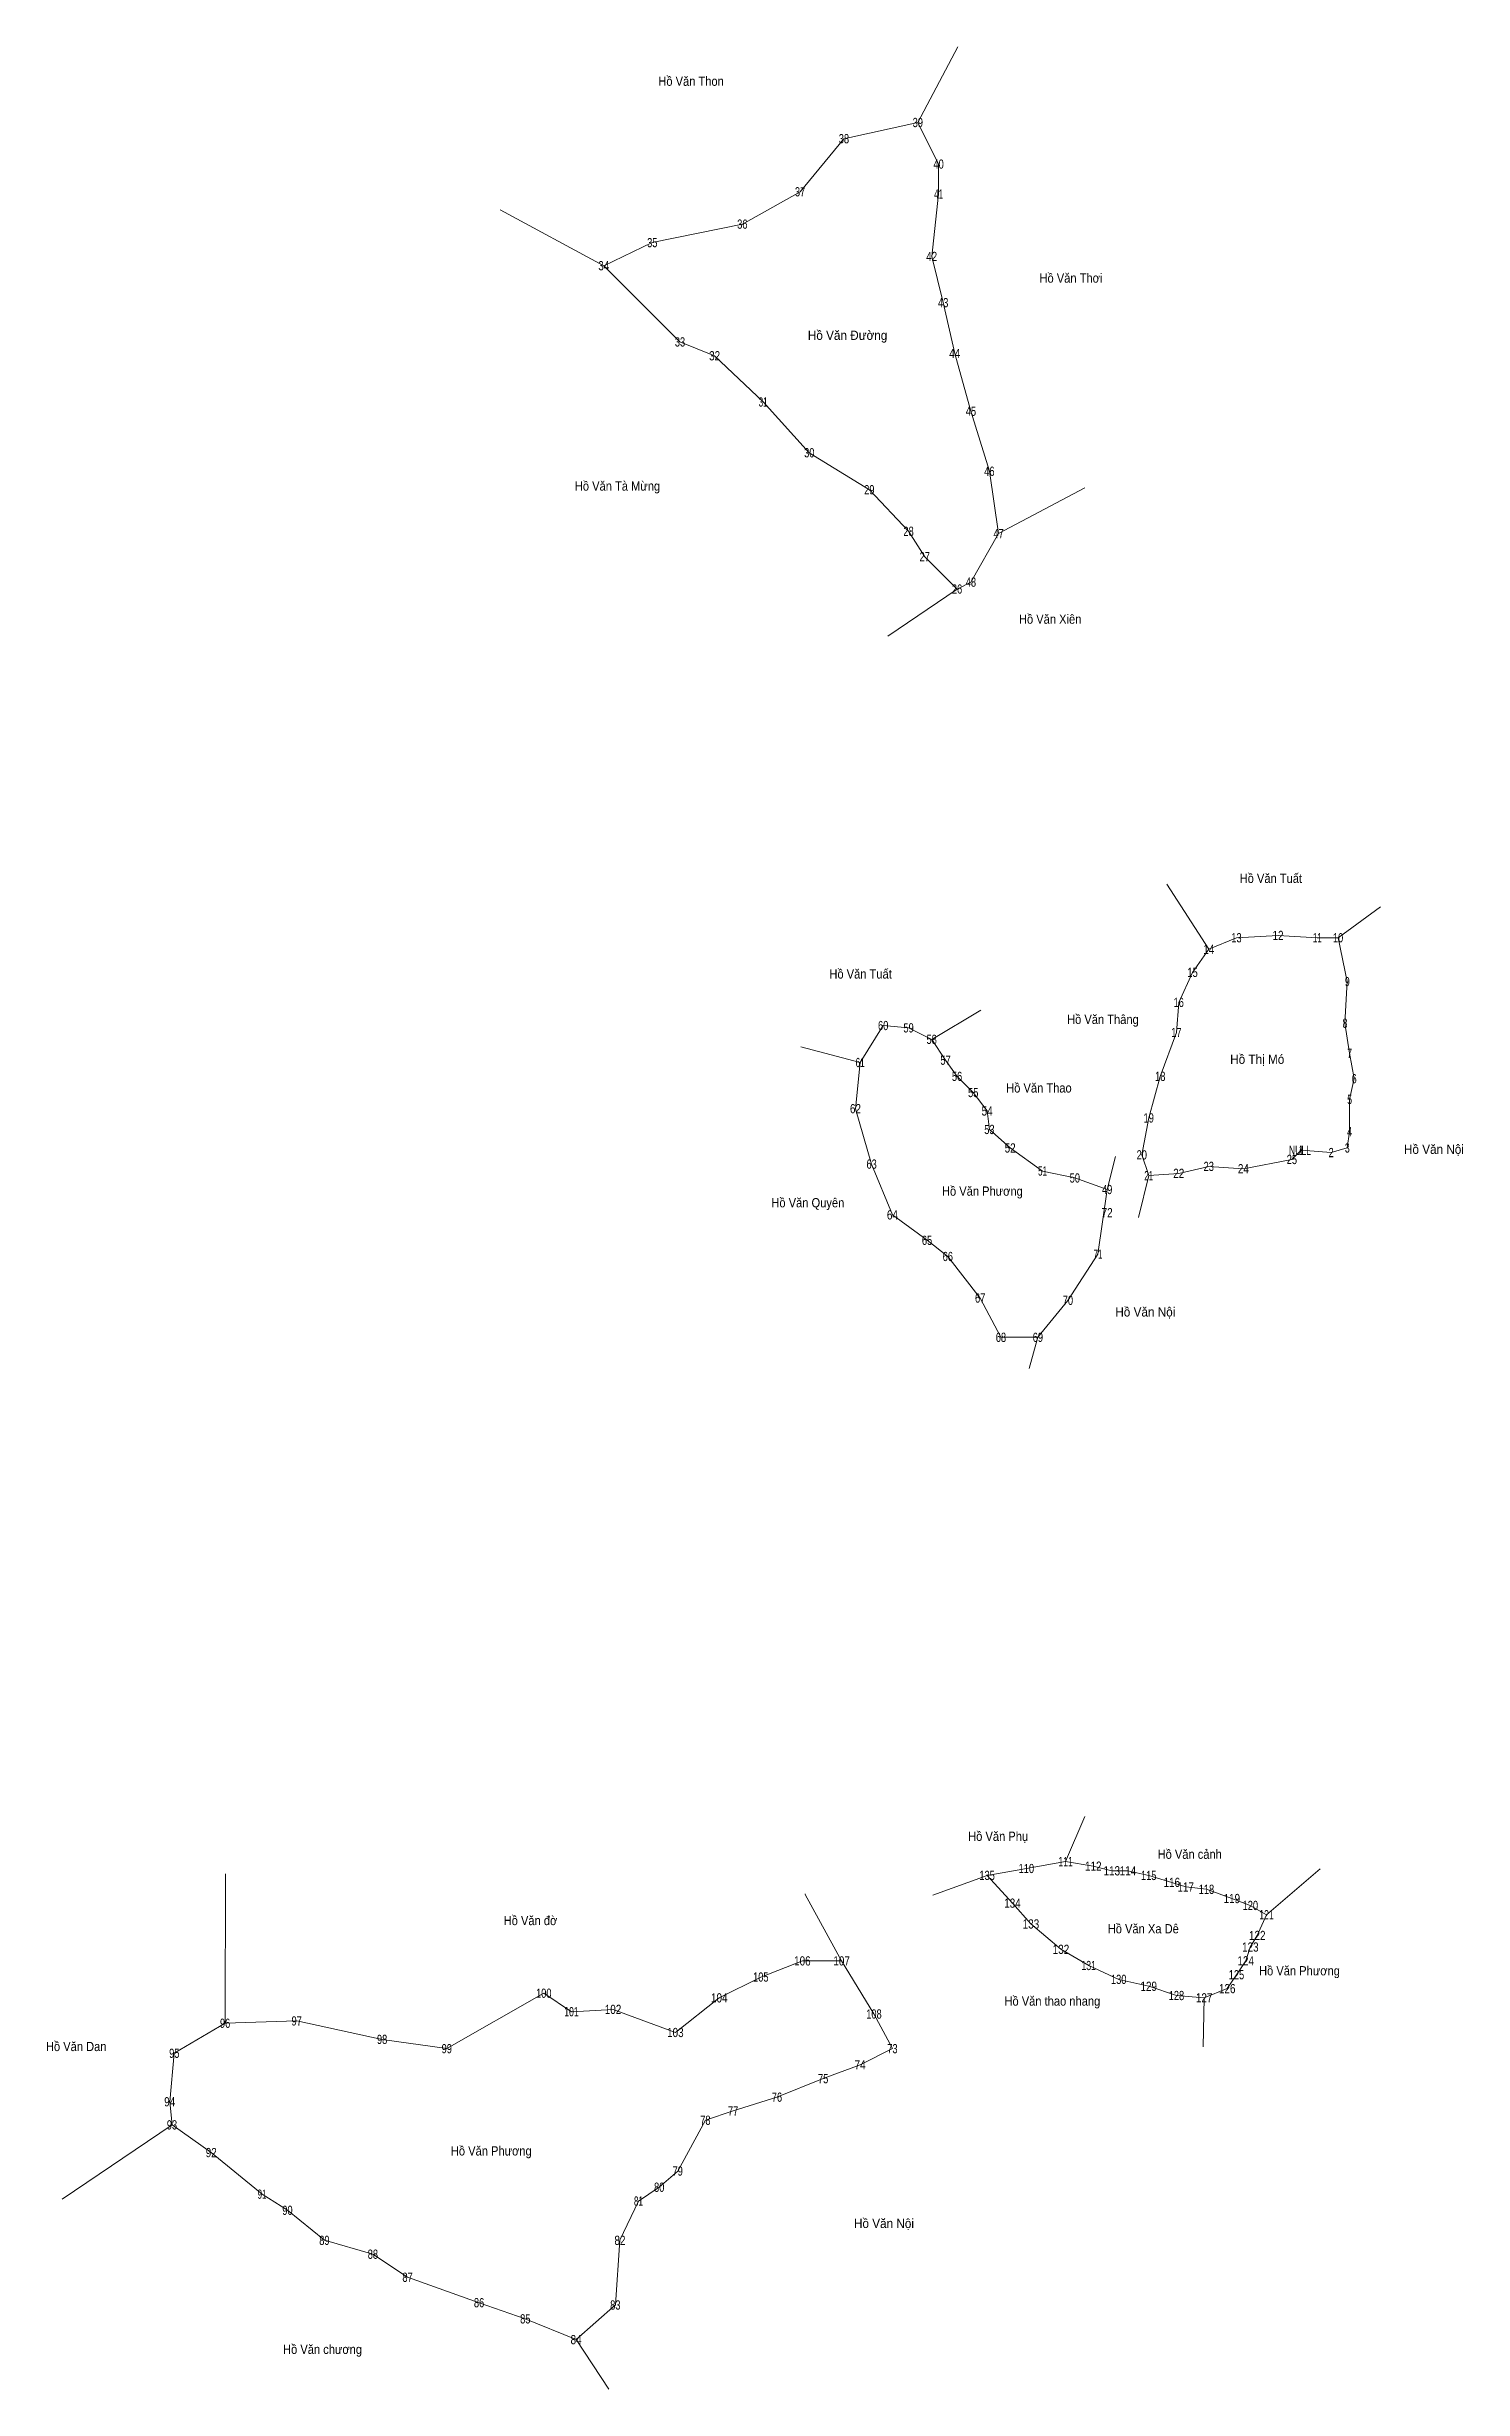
# Model space of a CAD drawing. Header units: metres. Extents: x 532224 to 533654, y 1854500 to 1855514.
# Drawn here: x 533041 to 533654, y 1854500 to 1855514 of the extents above; entities that cross this region are included whole.
import ezdxf
from ezdxf.enums import TextEntityAlignment as Align

# ---------------------------------------------------------------- set-up
doc = ezdxf.new("R2010")
doc.units = ezdxf.units.M
doc.header["$LTSCALE"] = 1.6
doc.layers.add('10', color=7, linetype='Continuous', lineweight=13)
doc.layers.add('12', color=7, linetype='Continuous')

msp = doc.modelspace()

# ---------------------------------------------------------------- texts
at = {"layer": '10'}
for s, width, p in [('Hồ Văn Thon', 0.9, (533319.79, 1855496.89)), ('Hồ Văn Thơi', 0.9, (533484.31, 1855411.66)), ('Hồ Văn Đường', 0.95, (533387.575, 1855386.87)), ('Hồ Văn Tà Mừng', 0.9, (533287.93, 1855321.6)), ('Hồ Văn Xiên', 0.9, (533475.305, 1855263.97)), ('Hồ Văn Tuất', 0.9, (533570.89, 1855151.73)), ('Hồ Văn Tuất', 0.9, (533393.22, 1855110.33)), ('Hồ Văn Thâng', 0.9, (533498.165, 1855090.66)), ('Hồ Thị Mó', 0.95, (533565, 1855073.41)), ('Hồ Văn Thao', 0.9, (533470.455, 1855060.98)), ('Hồ Văn Nội', 0.95, (533641.525, 1855034.43)), ('Hồ Văn Quyên', 0.9, (533370.36, 1855011.28)), ('Hồ Văn Phương', 0.9, (533445.955, 1855016.3)), ('Hồ Văn Nội', 0.95, (533516.535, 1854964)), ('Hồ Văn Phụ', 0.9, (533452.785, 1854736.95)), ('Hồ Văn cảnh', 0.9, (533535.755, 1854729.19)), ('Hồ Văn đờ', 0.9, (533250.25, 1854700.47)), ('Hồ Văn Xa Dê', 0.9, (533515.645, 1854696.92)), ('Hồ Văn Phương', 0.9, (533583.285, 1854678.72)), ('Hồ Văn thao nhang', 0.9, (533476.265, 1854665.61)), ('Hồ Văn Dan', 0.9, (533053.51, 1854645.94)), ('Hồ Văn Phương', 0.9, (533233.275, 1854600.73)), ('Hồ Văn Nội', 0.95, (533403.345, 1854569.33)), ('Hồ Văn chương', 0.9, (533160.195, 1854514.8))]:
    msp.add_text(s, height=4, dxfattribs=dict(at, width=width)).set_placement(p, align=Align.CENTER)
at = {"layer": '12'}
for s, width, p in [('39', 0.75, (533417.995, 1855479)), ('38', 0.75, (533386, 1855472)), ('40', 0.75, (533427, 1855461)), ('37', 0.75, (533366.995, 1855449)), ('41', 0.65, (533427.005, 1855448)), ('36', 0.75, (533341.995, 1855435)), ('35', 0.75, (533303, 1855427)), ('34', 0.8, (533281.995, 1855417)), ('42', 0.8, (533423.995, 1855421)), ('43', 0.75, (533428.995, 1855401)), ('33', 0.75, (533314.995, 1855384)), ('32', 0.8, (533329.995, 1855378)), ('44', 0.8, (533433.995, 1855379)), ('31', 0.65, (533351.005, 1855358)), ('45', 0.75, (533441, 1855354)), ('30', 0.75, (533371, 1855336)), ('46', 0.75, (533448.995, 1855328)), ('29', 0.75, (533396.995, 1855320)), ('28', 0.75, (533414, 1855302)), ('47', 0.75, (533452.995, 1855301)), ('27', 0.75, (533420.995, 1855291)), ('26', 0.75, (533434.995, 1855277)), ('48', 0.75, (533441, 1855280)), ('14', 0.8, (533543.995, 1855121)), ('13', 0.75, (533555.995, 1855126)), ('12', 0.8, (533573.995, 1855127)), ('11', 0.65, (533591.005, 1855126)), ('10', 0.75, (533600, 1855126)), ('15', 0.75, (533537, 1855111)), ('9', 0.7, (533604.005, 1855107)), ('16', 0.75, (533530.995, 1855098)), ('60', 0.75, (533403, 1855088)), ('59', 0.75, (533413.995, 1855087)), ('58', 0.75, (533424, 1855082)), ('17', 0.75, (533529.995, 1855085)), ('8', 0.7, (533603, 1855089)), ('61', 0.65, (533393.005, 1855072)), ('57', 0.75, (533429.995, 1855073)), ('7', 0.7, (533605.005, 1855076)), ('56', 0.75, (533434.995, 1855066)), ('18', 0.75, (533523, 1855066)), ('6', 0.7, (533607.005, 1855065)), ('62', 0.8, (533390.995, 1855052)), ('55', 0.75, (533442, 1855059)), ('54', 0.8, (533447.995, 1855051)), ('5', 0.7, (533605, 1855056)), ('53', 0.75, (533448.995, 1855043)), ('19', 0.75, (533517.995, 1855048)), ('4', 0.75, (533605.005, 1855042)), ('52', 0.8, (533457.995, 1855035)), ('20', 0.75, (533515, 1855032)), ('25', 0.75, (533580, 1855030)), ('NULL ', 0.7, (533584.005, 1855034)), ('1', 0.55, (533583.995, 1855034)), ('2', 0.75, (533597.005, 1855033)), ('3', 0.7, (533604.005, 1855035)), ('63', 0.75, (533397.995, 1855028)), ('51', 0.65, (533472.005, 1855025)), ('50', 0.75, (533486, 1855022)), ('21', 0.65, (533518.005, 1855023)), ('22', 0.8, (533530.995, 1855024)), ('23', 0.75, (533543.995, 1855027)), ('24', 0.8, (533558.995, 1855026)), ('49', 0.75, (533499.995, 1855017)), ('64', 0.8, (533406.995, 1855006)), ('72', 0.8, (533499.995, 1855007)), ('65', 0.75, (533422, 1854995)), ('71', 0.65, (533496.005, 1854989)), ('66', 0.75, (533430.995, 1854988)), ('67', 0.75, (533444.995, 1854970)), ('70', 0.75, (533483, 1854969)), ('68', 0.75, (533454, 1854953)), ('69', 0.75, (533469.995, 1854953)), ('111', 0.7, (533482, 1854726)), ('135', 0.75, (533448.005, 1854720)), ('110', 0.75, (533465.005, 1854723)), ('112', 0.8, (533494, 1854724)), ('113', 0.8, (533502, 1854722)), ('114', 0.8, (533509, 1854722)), ('115', 0.75, (533518.005, 1854720)), ('116', 0.8, (533528, 1854717)), ('117', 0.8, (533534, 1854715)), ('134', 0.8, (533459, 1854708)), ('118', 0.75, (533543.005, 1854714)), ('119', 0.8, (533554, 1854710)), ('120', 0.75, (533562.005, 1854707)), ('133', 0.8, (533467, 1854699)), ('122', 0.8, (533565, 1854694)), ('121', 0.7, (533569, 1854703)), ('132', 0.8, (533480, 1854688)), ('123', 0.8, (533562, 1854689)), ('105', 0.75, (533350.005, 1854676)), ('106', 0.8, (533368, 1854683)), ('107', 0.8, (533385, 1854683)), ('131', 0.7, (533492, 1854681)), ('130', 0.75, (533505.005, 1854675)), ('125', 0.75, (533556.005, 1854677)), ('124', 0.8, (533560, 1854683)), ('100', 0.75, (533256.005, 1854669)), ('104', 0.8, (533332, 1854667)), ('129', 0.8, (533518, 1854672)), ('128', 0.75, (533530.005, 1854668)), ('127', 0.8, (533542, 1854667)), ('126', 0.8, (533552, 1854671)), ('96', 0.75, (533117.995, 1854656)), ('97', 0.75, (533148.995, 1854657)), ('101', 0.7, (533268, 1854661)), ('102', 0.8, (533286, 1854662)), ('108', 0.75, (533399.005, 1854660)), ('98', 0.75, (533186, 1854649)), ('99', 0.75, (533213.995, 1854645)), ('103', 0.8, (533313, 1854652)), ('73', 0.75, (533406.995, 1854645)), ('95', 0.75, (533096, 1854643)), ('74', 0.8, (533392.995, 1854638)), ('76', 0.75, (533356.995, 1854624)), ('75', 0.75, (533377, 1854632)), ('94', 0.8, (533093.995, 1854622)), ('78', 0.75, (533326, 1854614)), ('77', 0.75, (533337.995, 1854618)), ('93', 0.75, (533094.995, 1854612)), ('92', 0.8, (533111.995, 1854600)), ('80', 0.75, (533306, 1854585)), ('79', 0.75, (533313.995, 1854592)), ('91', 0.65, (533134.005, 1854582)), ('90', 0.75, (533145, 1854575)), ('81', 0.65, (533297.005, 1854579)), ('89', 0.75, (533160.995, 1854562)), ('88', 0.75, (533182, 1854556)), ('82', 0.8, (533288.995, 1854562)), ('87', 0.75, (533196.995, 1854546)), ('86', 0.75, (533227.995, 1854535)), ('83', 0.75, (533286.995, 1854534)), ('85', 0.75, (533248, 1854528)), ('84', 0.8, (533269.995, 1854519))]:
    msp.add_text(s, height=4, dxfattribs=dict(at, width=width)).set_placement(p, align=Align.CENTER)

# ---------------------------------------------------------------- hatches: boundary and pattern name
at = {"layer": '10'}
msp.add_hatch(color=256, dxfattribs=at).paths.add_polyline_path([(533584, 1855035.925, 1), (533584, 1855036.075, 1)])

# ---------------------------------------------------------------- linework, layer by layer
for p, q in [((533418, 1855481), (533435.36, 1855513.76)), ((533282, 1855419), (533237.11, 1855443.21)), ((533453, 1855303), (533490.27, 1855322.81)), ((533435, 1855279), (533405.07, 1855258.63)), ((533544, 1855123), (533525.8, 1855151.22)), ((533600, 1855128), (533618.41, 1855141.39)), ((533424, 1855084), (533445.28, 1855096.63)), ((533393, 1855074), (533367.34, 1855080.76)), ((533500, 1855019), (533503.64, 1855033.31)), ((533583.69, 1855036), (533583.38, 1855036)), ((533584, 1855036.31), (533584, 1855036.62)), ((533584, 1855035.37), (533584, 1855035.69)), ((533584.62, 1855036), (533584.31, 1855036)), ((533518, 1855025), (533513.5, 1855006.84)), ((533470, 1854955), (533466.23, 1854941.51)), ((533482, 1854728), (533490.36, 1854747.58)), ((533118, 1854658), (533118.11, 1854722.66)), ((533448, 1854722), (533424.55, 1854713.41)), ((533569, 1854705), (533592.19, 1854724.8)), ((533542, 1854669), (533541.62, 1854647.84)), ((533095, 1854614), (533047.45, 1854581.85)), ((533270, 1854521), (533284.2, 1854499.56))]:
    msp.add_line(p, q, dxfattribs=at)
for points in [[(533435, 1855279), (533441, 1855282), (533453, 1855303), (533449, 1855330), (533441, 1855356), (533434, 1855381), (533429, 1855403), (533424, 1855423), (533427, 1855450), (533427, 1855463), (533418, 1855481), (533386, 1855474), (533367, 1855451), (533342, 1855437), (533303, 1855429), (533282, 1855419), (533315, 1855386), (533330, 1855380), (533351, 1855360), (533371, 1855338), (533397, 1855322), (533414, 1855304), (533421, 1855293)], [(533584, 1855036), (533597, 1855035), (533604, 1855037), (533605, 1855044), (533605, 1855058), (533607, 1855067), (533605, 1855078), (533603, 1855091), (533604, 1855109), (533600, 1855128), (533591, 1855128), (533574, 1855129), (533556, 1855128), (533544, 1855123), (533537, 1855113), (533531, 1855100), (533530, 1855087), (533523, 1855068), (533518, 1855050), (533515, 1855034), (533518, 1855025), (533531, 1855026), (533544, 1855029), (533559, 1855028), (533580, 1855032)], [(533500, 1855019), (533486, 1855024), (533472, 1855027), (533458, 1855037), (533449, 1855045), (533448, 1855053), (533442, 1855061), (533435, 1855068), (533430, 1855075), (533424, 1855084), (533414, 1855089), (533403, 1855090), (533393, 1855074), (533391, 1855054), (533398, 1855030), (533407, 1855008), (533422, 1854997), (533431, 1854990), (533445, 1854972), (533454, 1854955), (533470, 1854955), (533483, 1854971), (533496, 1854991)], [(533465, 1854725), (533482, 1854728), (533494, 1854726), (533502, 1854724), (533509, 1854724), (533518, 1854722), (533528, 1854719), (533534, 1854717), (533543, 1854716), (533554, 1854712), (533562, 1854709), (533569, 1854705), (533565, 1854696), (533562, 1854691), (533560, 1854685), (533556, 1854679), (533552, 1854673), (533542, 1854669), (533530, 1854670), (533518, 1854674), (533505, 1854677), (533492, 1854683), (533480, 1854690), (533467, 1854701), (533459, 1854710), (533448, 1854722)], [(533407, 1854647), (533393, 1854640), (533377, 1854634), (533357, 1854626), (533338, 1854620), (533326, 1854616), (533314, 1854594), (533306, 1854587), (533297, 1854581), (533289, 1854564), (533287, 1854536), (533270, 1854521), (533248, 1854530), (533228, 1854537), (533197, 1854548), (533182, 1854558), (533161, 1854564), (533145, 1854577), (533134, 1854584), (533112, 1854602), (533095, 1854614), (533094, 1854624), (533096, 1854645), (533118, 1854658), (533149, 1854659), (533186, 1854651), (533214, 1854647), (533256, 1854671), (533268, 1854663), (533286, 1854664), (533313, 1854654), (533332, 1854669), (533350, 1854678), (533368, 1854685), (533385, 1854685), (533399, 1854662)]]:
    msp.add_lwpolyline(points, close=True, dxfattribs=at)
msp.add_lwpolyline([(533385, 1854685), (533369.23, 1854713.69), (533369.23, 1854714.04)], dxfattribs=at)
for radius in [0.312, 0.075]:
    msp.add_circle((533584, 1855036), radius, dxfattribs=at)

msp.set_redraw_order([(e.dxf.handle, doc.entitydb.next_handle()) for e in msp.query("TEXT MTEXT ATTDEF DIMENSION ARC_DIMENSION")])  # texts and dimensions are drawn at this point

doc.saveas('drawing.dxf')
